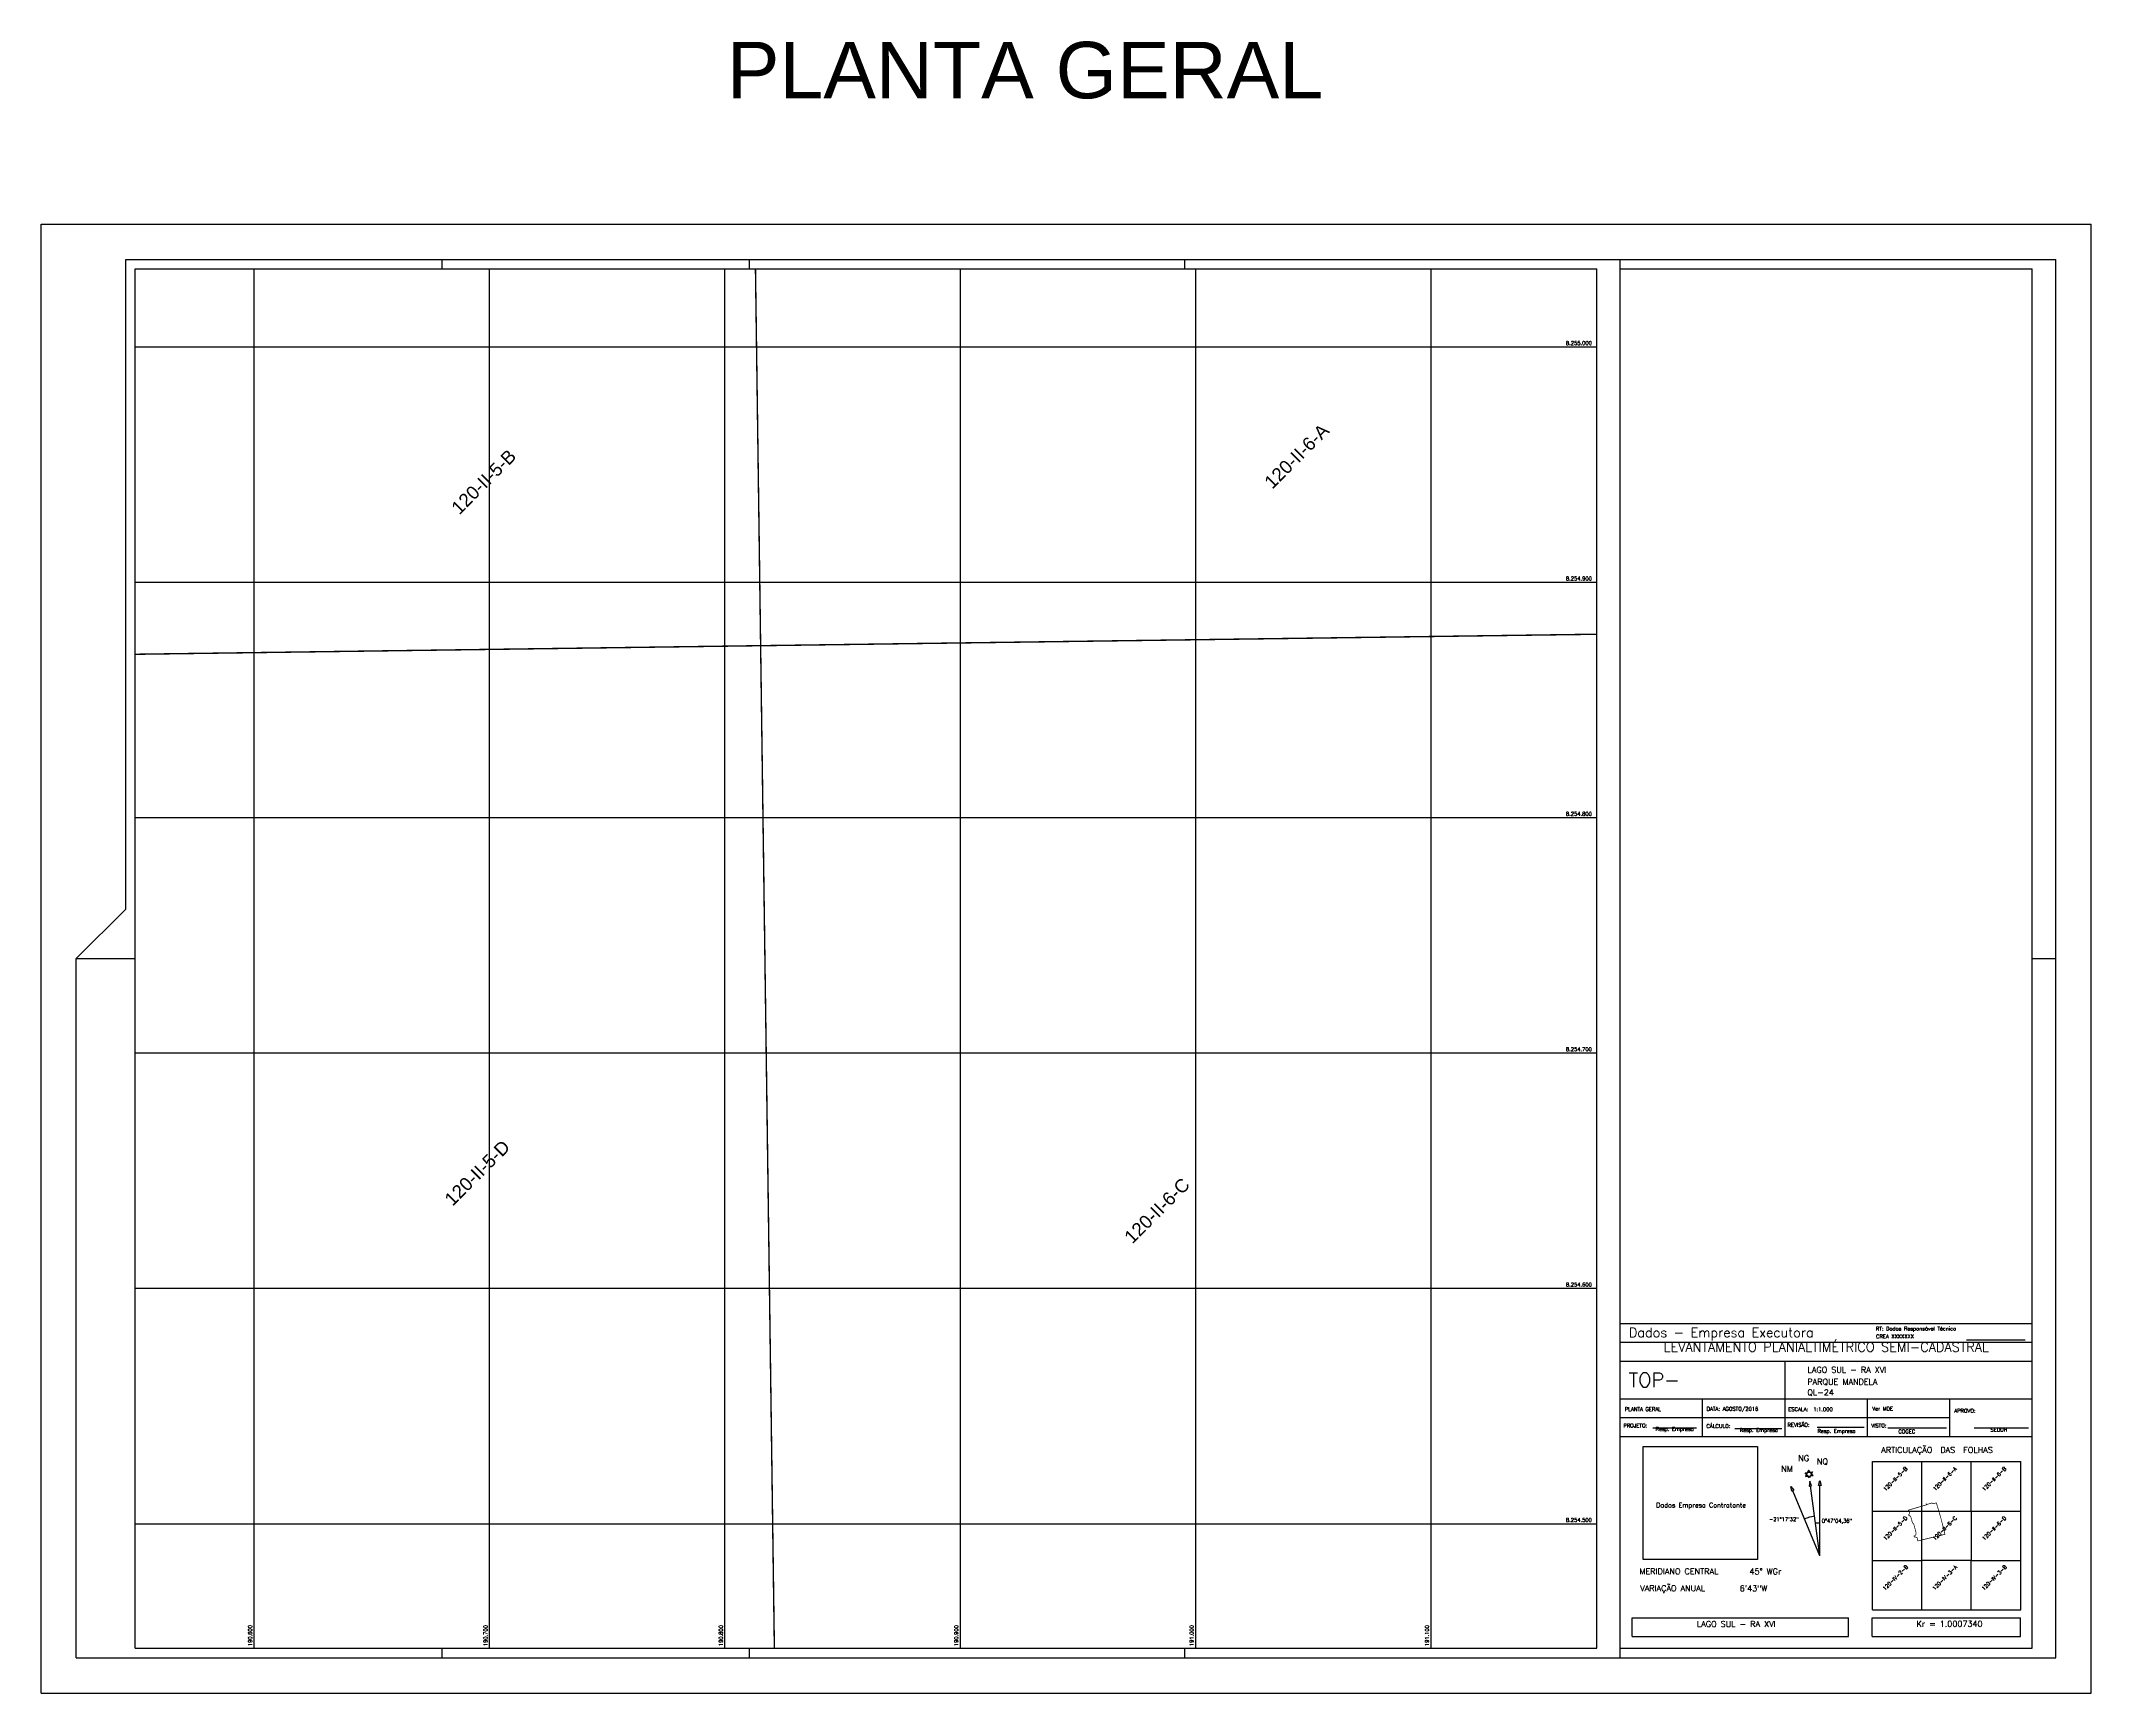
# Model space of a CAD drawing. Extents: x 190546 to 194941, y 8251022 to 8268833.
# Drawn here: x 191442 to 192313, y 8251035 to 8251737 of the extents above; entities that cross this region are included whole.
import ezdxf
from ezdxf.enums import TextEntityAlignment as Align

# ---------------------------------------------------------------- set-up
doc = ezdxf.new("R2010")
doc.units = 0
doc.header["$LTSCALE"] = 10
doc.header["$MEASUREMENT"] = 0
doc.linetypes.add('BORDER', pattern=[1.75, 0.5, -0.25, 0.5, -0.25, 0, -0.25])
for name, color, linetype in [('TOP-FOLHAS_1000', 253, 'BORDER'), ('TOP-GUARDA_CORPO', 161, 'CONTINUOUS'), ('TOP-MALHA_UTM', 1, 'CONTINUOUS'), ('TOP-URB', 250, 'CONTINUOUS')]:
    doc.layers.add(name, color=color, linetype=linetype)
doc.styles.add('ARIAL', font='arial.ttf', dxfattribs={"height": 1.1})
doc.styles.add('ROMANS', font='romans', dxfattribs={"height": 0.2})

msp = doc.modelspace()

# ---------------------------------------------------------------- hatches: boundary and pattern name
at = {"layer": 'TOP-URB', "linetype": 'CONTINUOUS', "extrusion": (0, 0, -1)}
h = msp.add_hatch(color=1, dxfattribs=at)
h.paths.add_polyline_path([(-192193.76, 8251126.98), (-192194.81, 8251127.12), (-192194.18, 8251127.85)], flags=0)
h.paths.add_polyline_path([(-192194.18, 8251127.85), (-192194.6, 8251128.71), (-192193.55, 8251128.57)], flags=0)
h.paths.add_polyline_path([(-192192.49, 8251128.43), (-192193.55, 8251128.57), (-192192.91, 8251129.29)], flags=0)
h.paths.add_polyline_path([(-192192.07, 8251127.57), (-192192.49, 8251128.43), (-192191.43, 8251128.29)], flags=0)
h.paths.add_polyline_path([(-192191.64, 8251126.7), (-192192.7, 8251126.84), (-192192.07, 8251127.57)], flags=0)
h.paths.add_polyline_path([(-192193.33, 8251126.12), (-192193.76, 8251126.98), (-192192.7, 8251126.84)], flags=16)
h.paths.add_polyline_path([(-192193.21, 8251122.58), (-192194.2, 8251122.71), (-192193.45, 8251124.63)])
h.paths.add_polyline_path([(-192198.17, 8251122.91), (-192197.67, 8251124.91), (-192197.17, 8251122.91)])
h.paths.add_polyline_path([(-192185.72, 8251120.43), (-192186.64, 8251120.81), (-192185.41, 8251122.47)])

# ---------------------------------------------------------------- linework, layer by layer
at = {"layer": 'TOP-FOLHAS_1000', "const_width": 0.6}
for points in [[(191747.64, 8251479.64), (191745.45, 8251639.68)], [(191747.64, 8251479.64), (191481.89, 8251475.99)], [(191747.64, 8251479.64), (192102.89, 8251484.5)], [(191753.48, 8251053.68), (191747.64, 8251479.64)]]:
    msp.add_lwpolyline(points, dxfattribs=at)
at = {"layer": 'TOP-GUARDA_CORPO'}
msp.add_lwpolyline([(192122.58, 8251139.38), (192171.24, 8251139.38), (192171.24, 8251091.47), (192122.58, 8251091.47)], close=True, dxfattribs=at)
at = {"layer": 'TOP-MALHA_UTM', "color": 1}
for p, q in [((191532.36, 8251639.68), (191532.36, 8251053.68)), ((191632.36, 8251639.68), (191632.36, 8251053.68)), ((191732.36, 8251639.68), (191732.36, 8251053.68)), ((191832.36, 8251639.68), (191832.36, 8251053.68)), ((191932.36, 8251639.68), (191932.36, 8251053.68)), ((192032.36, 8251639.68), (192032.36, 8251053.68)), ((191481.89, 8251606.61), (192102.89, 8251606.61)), ((191481.89, 8251506.61), (192102.89, 8251506.61)), ((191481.89, 8251406.61), (192102.89, 8251406.61)), ((191481.89, 8251306.61), (192102.89, 8251306.61)), ((191481.89, 8251206.61), (192102.89, 8251206.61)), ((191481.89, 8251106.61), (192102.89, 8251106.61))]:
    msp.add_line(p, q, dxfattribs=at)
at = {"layer": 'TOP-URB', "color": 1}
for p, q in [((191441.89, 8251658.68), (192312.89, 8251658.68)), ((191441.89, 8251034.68), (191441.89, 8251658.68)), ((192312.89, 8251034.68), (192312.89, 8251658.68)), ((191612.39, 8251639.68), (191612.39, 8251643.68)), ((191742.89, 8251639.68), (191742.89, 8251643.68)), ((191927.89, 8251639.68), (191927.89, 8251643.68)), ((192112.89, 8251639.68), (192112.89, 8251643.68)), ((192287.89, 8251346.68), (192297.89, 8251346.68)), ((192259.96, 8251184.76), (192284.96, 8251184.76)), ((192147.89, 8251143.68), (192147.89, 8251159.68)), ((192182.89, 8251143.68), (192182.89, 8251159.68)), ((192217.89, 8251154.18), (192217.89, 8251159.68)), ((192252.89, 8251143.68), (192252.89, 8251159.68)), ((192112.89, 8251151.68), (192252.89, 8251151.68)), ((192217.89, 8251143.68), (192217.89, 8251154.18)), ((192126.75, 8251147.28), (192145.25, 8251147.28)), ((192161.51, 8251147.1), (192181.51, 8251147.1)), ((192196.49, 8251147.59), (192216.49, 8251147.59)), ((192226.52, 8251147.28), (192251.52, 8251147.28)), ((192263.25, 8251147.37), (192286.39, 8251147.37)), ((192220.03, 8251132.99), (192283.03, 8251132.99)), ((192220.03, 8251069.99), (192220.03, 8251132.99)), ((192220.03, 8251069.99), (192220.03, 8251132.99)), ((192241.03, 8251111.99), (192241.03, 8251132.99)), ((192262.03, 8251111.99), (192262.03, 8251132.99)), ((192283.03, 8251069.99), (192283.03, 8251132.99)), ((192197.67, 8251092.91), (192193.71, 8251122.64)), ((192220.03, 8251111.99), (192241.03, 8251111.99)), ((192241.03, 8251090.99), (192241.03, 8251111.99)), ((192241.03, 8251111.99), (192262.03, 8251111.99)), ((192262.03, 8251111.99), (192262.03, 8251090.99)), ((192262.03, 8251111.99), (192283.03, 8251111.99)), ((192220.03, 8251090.99), (192241.03, 8251090.99)), ((192241.03, 8251069.99), (192241.03, 8251090.99)), ((192262.03, 8251090.99), (192241.03, 8251090.99)), ((192262.03, 8251069.99), (192262.03, 8251090.99)), ((192262.03, 8251090.99), (192283.03, 8251090.99)), ((192117.89, 8251066.68), (192209.89, 8251066.68)), ((192117.89, 8251058.68), (192117.89, 8251066.68)), ((192209.89, 8251058.68), (192209.89, 8251066.68)), ((192209.89, 8251058.68), (192209.89, 8251066.68)), ((192219.89, 8251058.68), (192219.89, 8251066.68)), ((192219.89, 8251066.68), (192282.89, 8251066.68)), ((192220.03, 8251069.99), (192283.03, 8251069.99)), ((192282.89, 8251058.68), (192282.89, 8251066.68)), ((191612.39, 8251049.68), (191612.39, 8251053.68)), ((191612.39, 8251049.68), (191612.39, 8251053.68)), ((191742.89, 8251049.68), (191742.89, 8251053.68)), ((191742.89, 8251049.68), (191742.89, 8251053.68)), ((191927.89, 8251049.68), (191927.89, 8251053.68)), ((191927.89, 8251049.68), (191927.89, 8251053.68)), ((192112.89, 8251049.68), (192112.89, 8251053.68)), ((192112.89, 8251049.68), (192112.89, 8251053.68)), ((192117.89, 8251058.68), (192209.89, 8251058.68)), ((192219.89, 8251058.68), (192282.89, 8251058.68)), ((191441.89, 8251034.68), (192312.89, 8251034.68))]:
    msp.add_line(p, q, dxfattribs=at)
at = {"layer": 'TOP-URB', "color": 2}
for p, q in [((191477.89, 8251643.68), (192297.89, 8251643.68)), ((191477.89, 8251367.68), (191477.89, 8251643.68)), ((192297.89, 8251049.68), (192297.89, 8251643.68)), ((191456.89, 8251346.68), (191477.89, 8251367.68)), ((191456.89, 8251049.68), (191456.89, 8251346.68)), ((191456.89, 8251049.68), (192297.89, 8251049.68))]:
    msp.add_line(p, q, dxfattribs=at)
at = {"layer": 'TOP-URB', "color": 6}
for p, q in [((191481.89, 8251053.68), (191481.89, 8251639.68)), ((191481.89, 8251639.68), (192102.89, 8251639.68)), ((192102.89, 8251053.68), (192102.89, 8251639.68)), ((192112.89, 8251053.68), (192112.89, 8251639.68)), ((192112.89, 8251639.68), (192287.89, 8251639.68)), ((192287.89, 8251053.68), (192287.89, 8251639.68)), ((192112.89, 8251191.68), (192287.89, 8251191.68)), ((192112.89, 8251143.68), (192287.89, 8251143.68)), ((192112.89, 8251143.68), (192287.89, 8251143.68)), ((191481.89, 8251053.68), (192102.89, 8251053.68)), ((192112.89, 8251053.68), (192287.89, 8251053.68)), ((192112.89, 8251053.68), (192287.89, 8251053.68))]:
    msp.add_line(p, q, dxfattribs=at)
at = {"layer": 'TOP-URB', "color": 1, "linetype": 'CONTINUOUS'}
for p, q in [((191456.89, 8251346.68), (191481.89, 8251346.68)), ((192191.43, 8251128.29), (192194.6, 8251128.71)), ((192193.33, 8251126.12), (192191.43, 8251128.29)), ((192192.91, 8251129.29), (192191.64, 8251126.7)), ((192191.64, 8251126.7), (192194.81, 8251127.12)), ((192194.81, 8251127.12), (192192.91, 8251129.29)), ((192194.6, 8251128.71), (192193.33, 8251126.12)), ((192197.67, 8251092.91), (192197.67, 8251122.91)), ((192197.67, 8251092.91), (192186.18, 8251120.62))]:
    msp.add_line(p, q, dxfattribs=at)
at = {"layer": 'TOP-URB', "color": 3}
for p, q in [((192112.89, 8251183.68), (192287.89, 8251183.68)), ((192112.89, 8251175.68), (192287.89, 8251175.68)), ((192112.89, 8251159.68), (192287.89, 8251159.68))]:
    msp.add_line(p, q, dxfattribs=at)
at = {"layer": 'TOP-URB', "color": 3, "linetype": 'CONTINUOUS'}
msp.add_line((192182.89, 8251159.68), (192182.89, 8251175.68), dxfattribs=at)
at = {"layer": 'TOP-URB', "const_width": 0.3}
msp.add_lwpolyline([(192235.34, 8251112.34), (192235.84, 8251112.52), (192242.98, 8251114.63), (192242.89, 8251114.96), (192243.03, 8251115), (192243.1, 8251114.77), (192245.16, 8251115.38), (192246.04, 8251115.19), (192246.44, 8251115.23), (192247.19, 8251115.47), (192249.08, 8251109.04), (192249.96, 8251105.59), (192250.83, 8251102.1), (192239.32, 8251099.28), (192239.03, 8251100.56), (192238.69, 8251100.82), (192238.24, 8251100.95), (192237.81, 8251100.92), (192237.69, 8251101.38), (192237.94, 8251101.48), (192238.26, 8251101.71), (192238.45, 8251101.97), (192238.59, 8251102.36), (192238.57, 8251102.75), (192237.55, 8251106.52), (192237, 8251107.02), (192236.4, 8251109.3), (192236.2, 8251109.84), (192235.87, 8251109.95), (192235.67, 8251109.97), (192235.54, 8251110.06), (192235.4, 8251110.45), (192235.6, 8251110.63), (192235.73, 8251110.88), (192235.77, 8251111.29), (192235.73, 8251111.46), (192235.34, 8251112.34)], dxfattribs=at)
at = {"layer": 'TOP-URB', "color": 1, "linetype": 'CONTINUOUS'}
for radius, start, end in [(17, 97.59464, 112.52606), (14, 90, 97.59464)]:
    msp.add_arc((192197.67, 8251092.91), radius, start, end, dxfattribs=at)
for points in [[(192186.64, 8251120.81), (192185.72, 8251120.43), (192185.41, 8251122.47)], [(192193.45, 8251124.63), (192193.21, 8251122.58), (192194.2, 8251122.71)], [(192197.17, 8251122.91), (192197.67, 8251124.91), (192198.17, 8251122.91)]]:
    msp.add_3dface(points, dxfattribs=at)

# ---------------------------------------------------------------- texts
at = {"layer": 'TOP-FOLHAS_1000', "style": 'ARIAL'}
for s, p in [('120-II-6-A', (191977.34, 8251558.2)), ('120-II-5-B', (191631.92, 8251547.3)), ('120-II-5-D', (191629.19, 8251253.69)), ('120-II-6-C', (191918, 8251237.64))]:
    msp.add_text(s, height=5.6, rotation=45, dxfattribs=at).set_placement(p, align=Align.CENTER)
at = {"layer": 'TOP-MALHA_UTM', "color": 2, "style": 'ROMANS'}
for s, p in [('8.255.000', (192089.82, 8251607.38)), ('8.254.900', (192089.82, 8251507.38)), ('8.254.800', (192089.82, 8251407.38)), ('8.254.700', (192089.82, 8251307.38)), ('8.254.600', (192089.82, 8251207.38)), ('8.254.500', (192089.82, 8251107.38))]:
    msp.add_text(s, height=1.6, dxfattribs=at).set_placement(p)
for s, p in [('190.600', (191531.55, 8251054.59)), ('190.700', (191631.55, 8251054.59)), ('190.800', (191731.55, 8251054.59)), ('190.900', (191831.55, 8251054.59)), ('191.000', (191931.55, 8251054.59)), ('191.100', (192031.55, 8251054.59))]:
    msp.add_text(s, height=1.6, rotation=90, dxfattribs=at).set_placement(p)
at = {"layer": 'TOP-URB', "color": 4, "style": 'ARIAL'}
msp.add_text('PLANTA GERAL', height=24, dxfattribs=at).set_placement((191859.96, 8251712.18), align=Align.CENTER)
at = {"layer": 'TOP-URB', "color": 3, "linetype": 'CONTINUOUS', "style": 'ROMANS'}
for s, height, p in [('Dados - Empresa Executora', 4, (192116.55, 8251185.83)), ('PARQUE MANDELA', 2.5, (192192.38, 8251165.66)), ('LAGO SUL - RA XVI', 2.5, (192192.48, 8251170.76)), ('ARTICULAÇÃO  DAS  FOLHAS', 2.5, (192223.81, 8251136.69)), ('MERIDIANO CENTRAL', 2.5, (192121, 8251085.1)), ('45%%D WGr', 2.5, (192167.79, 8251085.08)), ('VARIAÇÃO ANUAL', 2.5, (192121.35, 8251077.92)), ('6\'43"W', 2.5, (192163.61, 8251077.88))]:
    msp.add_text(s, height=height, dxfattribs=at).set_placement(p)
at = {"layer": 'TOP-URB', "color": 6, "linetype": 'CONTINUOUS', "style": 'ROMANS'}
msp.add_text('LEVANTAMENTO PLANIALTIMÉTRICO SEMI-CADASTRAL', height=4, dxfattribs=at).set_placement((192200.39, 8251179.68), align=Align.CENTER)
at = {"layer": 'TOP-URB', "color": 2, "linetype": 'CONTINUOUS', "style": 'ROMANS'}
for s, p in [('RT: Dados Responsável Técnico', (192221.49, 8251188.68)), ('CREA XXXXXXX', (192221.56, 8251185.39)), ('PROJETO:', (192114.21, 8251147.49)), ('PLANTA GERAL', (192114.83, 8251154.48)), ('CÁLCULO:', (192149.51, 8251147.3)), ('DATA: AGOSTO/2016', (192149.57, 8251154.6)), ('REVISÃO:', (192183.96, 8251147.81)), ('ESCALA:  1:1.000', (192184.26, 8251154.41)), ('VISTO:', (192219.52, 8251147.48)), ('Ver MDE', (192219.93, 8251154.67)), ('APROVO:', (192254.78, 8251153.81)), ('Resp. Empresa', (192196.69, 8251145.19)), ('COGEC', (192231.08, 8251144.97)), ('-21°17\'32"', (192176.1, 8251107.69)), ('0°47\'04,36"', (192198.51, 8251107.02))]:
    msp.add_text(s, height=1.6, dxfattribs=at).set_placement(p)
at = {"layer": 'TOP-URB', "color": 6, "linetype": 'CONTINUOUS', "style": 'ROMANS'}
msp.add_text('TOP-', height=6, dxfattribs=at).set_placement((192116.38, 8251164.68))
at = {"layer": 'TOP-URB', "color": 3, "style": 'ROMANS'}
msp.add_text('QL-24', height=2.5, dxfattribs=at).set_placement((192192.38, 8251161.15))
at = {"layer": 'TOP-URB', "color": 2, "linetype": 'CONTINUOUS', "style": 'ROMANS'}
for s, p in [('Resp. Empresa', (192136, 8251146.03)), ('Resp. Empresa', (192171.78, 8251145.58)), ('SEDUH', (192273.74, 8251145.75))]:
    msp.add_text(s, height=1.6, dxfattribs=at).set_placement(p, align=Align.CENTER)
at = {"layer": 'TOP-URB', "color": 4, "linetype": 'CONTINUOUS', "style": 'ROMANS'}
for s, p in [('NM', (192183.75, 8251128.67)), ('NG', (192190.83, 8251133.2)), ('NQ', (192198.78, 8251131.8))]:
    msp.add_text(s, height=2.5, dxfattribs=at).set_placement(p, align=Align.CENTER)
at = {"layer": 'TOP-URB', "color": 2, "linetype": 'CONTINUOUS', "style": 'ROMANS'}
for s, p in [('120-II-5-B', (192230.32, 8251125.09)), ('120-II-6-A', (192251.32, 8251125.09)), ('120-II-6-B', (192272.32, 8251125.09)), ('120-II-5-D', (192230.32, 8251104.09)), ('120-II-6-C', (192251.32, 8251104.09)), ('120-II-6-D', (192272.32, 8251104.09)), ('120-IV-2-B', (192230.32, 8251083.09)), ('120-IV-3-A', (192251.32, 8251083.09)), ('120-IV-3-B', (192272.32, 8251083.09))]:
    msp.add_text(s, height=1.6, rotation=45, dxfattribs=at).set_placement(p, align=Align.CENTER)
at = {"layer": 'TOP-URB', "color": 3, "linetype": 'CONTINUOUS', "style": 'ROMANS'}
for s, height, p in [('Dados Empresa Contratante', 2, (192147.2, 8251113.5)), ('LAGO SUL - RA XVI', 2.5, (192162.19, 8251062.74)), ('Kr = 1.0007340', 2.5, (192252.79, 8251062.82))]:
    msp.add_text(s, height=height, dxfattribs=at).set_placement(p, align=Align.CENTER)

doc.saveas('drawing.dxf')
